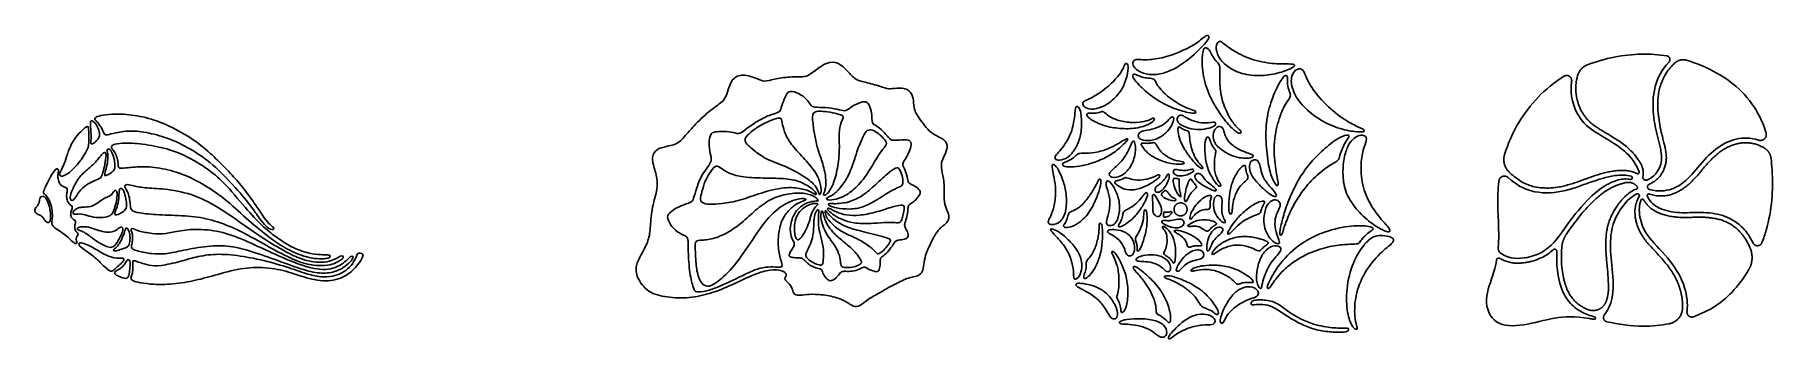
# Model space of a CAD drawing. Header units: millimetres. Extents: x -135 to 7155, y -215 to 2165.
# Drawn here: x 4598 to 7155, y 1717 to 2165 of the extents above.
import ezdxf

# ---------------------------------------------------------------- set-up
doc = ezdxf.new("R2010")
doc.units = ezdxf.units.MM
doc.header["$MEASUREMENT"] = 0
doc.layers.add('Default', color=18, linetype='Continuous')

msp = doc.modelspace()

# ---------------------------------------------------------------- linework, layer by layer
at = {"layer": 'Default'}
for points in [[(6238.7, 2128.3), (6245.1, 2128.9), (6263.1, 2131.5), (6289.2, 2142.3), (6310.2, 2153.6), (6323.6, 2167.4), (6327.8, 2159.5), (6306.2, 2138), (6283.8, 2119.1), (6260.1, 2107.8), (6241.2, 2105.1), (6224.1, 2109), (6212.8, 2118.6), (6212.8, 2125.2), (6217.7, 2129.3), (6224.5, 2128.1), (6232.3, 2127.7), (6238.7, 2128.3)], [(6357.9, 2143.7), (6363.8, 2139.9), (6381.8, 2129.3), (6416.3, 2121.8), (6439.7, 2121.8), (6453.1, 2121.8), (6450.1, 2116.4), (6430.3, 2108.7), (6402.1, 2103.3), (6372.5, 2106.3), (6348.6, 2119.5), (6336, 2136.5), (6335.5, 2151.2), (6340.9, 2156.6), (6346.2, 2152.3), (6352, 2147.5), (6357.9, 2143.7)], [(5566, 2028.7), (5571.6, 2034.7), (5587, 2050.8), (5609.4, 2065.4), (5616, 2074.5), (5621.7, 2098.8), (5636.8, 2108), (5658, 2101.3), (5671.9, 2094.8), (5684.1, 2099.5), (5708.9, 2103.4), (5732, 2102.2), (5740.1, 2107.5), (5763.8, 2125.8), (5779.4, 2124.3), (5791.9, 2113.6), (5804.5, 2098.9), (5812.2, 2097), (5837.9, 2090.3), (5852.6, 2084.6), (5861, 2085.9), (5879.2, 2087.2), (5889.5, 2077.7), (5890.8, 2064.5), (5892.7, 2052), (5896.6, 2045.5), (5905.4, 2033.3), (5913.4, 2022.9), (5924.1, 2015.9), (5940.7, 2008.9), (5940.4, 1994.9), (5934.2, 1983.4), (5930.9, 1975.5), (5932.5, 1962.6), (5936.9, 1944.5), (5934.6, 1921.5), (5938.5, 1909.3), (5943.9, 1898.1), (5940.6, 1887.9), (5932, 1882.6), (5922.1, 1871.7), (5911.3, 1847.9), (5907.1, 1837.8), (5905.9, 1823), (5902.8, 1813.7), (5896, 1809.3), (5884.9, 1808.2), (5863.5, 1798.3), (5838.3, 1783.8), (5821.3, 1774.4), (5811.9, 1765), (5801.5, 1764.5), (5793.8, 1771.3), (5776.3, 1779.3), (5750.7, 1783.4), (5731.8, 1782.7), (5721.2, 1780.8), (5713.6, 1783.1), (5713, 1792), (5705.8, 1800.9), (5701, 1804.7), (5701.7, 1808.7), (5705, 1812), (5698.5, 1818.2), (5680.1, 1819.8), (5657.7, 1813.4), (5622.8, 1796.2), (5592.1, 1783.8), (5560.9, 1776.8), (5527.6, 1778.1), (5499.5, 1784.8), (5482.8, 1808.4), (5481.6, 1825.3), (5489.9, 1841), (5501.7, 1862.1), (5503.8, 1882.2), (5505.4, 1911.8), (5515.4, 1938.5), (5512.1, 1961.5), (5504.7, 1981.4), (5509.7, 1995.2), (5522.1, 1999.8), (5544.2, 2003.4), (5553.5, 2014.8), (5560.4, 2022.7), (5566, 2028.7)], [(6156.5, 2074.3), (6162.5, 2077.8), (6178.9, 2089.4), (6194.2, 2106.5), (6199.9, 2116.3), (6202.3, 2123.9), (6207.1, 2121.7), (6206.4, 2109.7), (6199.6, 2085.8), (6182.9, 2066.9), (6167.6, 2057.6), (6151.4, 2054), (6142, 2058.1), (6138.2, 2064.2), (6142.7, 2068.3), (6150.4, 2070.8), (6156.5, 2074.3)], [(6341.4, 2095.3), (6341.6, 2087.7), (6343.4, 2068.9), (6355.4, 2042), (6366.2, 2028.1), (6373.4, 2022.7), (6372.2, 2019.5), (6367.3, 2019.9), (6355.1, 2030.6), (6335.9, 2055.4), (6319.7, 2087.8), (6314.1, 2120.1), (6316.5, 2143.7), (6319.6, 2146.5), (6325.1, 2144.3), (6329, 2136.3), (6333.5, 2127.9), (6340.6, 2121.8), (6341.9, 2114.4), (6341.1, 2102.9), (6341.4, 2095.3)], [(6253.4, 2085.5), (6256.4, 2081.9), (6265.5, 2072.7), (6284.5, 2060.7), (6296.9, 2055), (6306.8, 2052.9), (6306.1, 2048.7), (6296.9, 2049.7), (6271.6, 2056), (6239.9, 2073.9), (6221.7, 2091.4), (6212.8, 2101.6), (6213.1, 2107.7), (6218, 2106.3), (6226.8, 2102.2), (6236.3, 2100.7), (6245.5, 2100.5), (6247.2, 2094.1), (6250.3, 2089.1), (6253.4, 2085.5)], [(6424.6, 1960.1), (6423.3, 1968), (6419.4, 1994), (6424.2, 2030.4), (6435.3, 2060.3), (6444.4, 2072), (6445.7, 2076.1), (6442.5, 2083.5), (6440, 2095.1), (6441.3, 2104.8), (6437.3, 2105.9), (6430.5, 2097.8), (6418.7, 2073.9), (6408.9, 2040.4), (6408.7, 2003.1), (6413.5, 1966), (6419.5, 1950.8), (6424.7, 1942), (6427.2, 1942.8), (6427.5, 1947), (6426, 1952.3), (6424.6, 1960.1)], [(6471.2, 2096.4), (6475.2, 2088.8), (6489.2, 2068.4), (6519.7, 2042.4), (6543.1, 2029.5), (6555.1, 2025.3), (6553.5, 2021.4), (6541.8, 2021.7), (6515.2, 2026.2), (6484.7, 2041), (6460.5, 2061.6), (6447, 2083.7), (6445.2, 2105.6), (6455.1, 2116), (6465.3, 2113.9), (6467.2, 2104), (6471.2, 2096.4)], [(5570.2, 1837.7), (5570.6, 1831.9), (5571.3, 1816.9), (5577.6, 1798.4), (5587.3, 1793.4), (5598.3, 1797.6), (5623.8, 1819.1), (5650.8, 1858.3), (5677.4, 1899.3), (5705.6, 1919.1), (5724.3, 1924.4), (5733.9, 1923.4), (5731.2, 1920.9), (5719.6, 1917.2), (5705.8, 1906), (5695.1, 1889.9), (5691, 1867.2), (5692, 1843.1), (5698.5, 1825.4), (5696.2, 1821.9), (5685.3, 1823.6), (5669, 1822.7), (5653.6, 1817.8), (5635.2, 1808.4), (5603.1, 1793.4), (5585.6, 1787.3), (5569.7, 1785.4), (5567.6, 1790), (5562, 1808.2), (5558.6, 1844.9), (5560.4, 1866), (5553.3, 1869.6), (5539.5, 1876.3), (5530.6, 1889.4), (5527.2, 1898.6), (5536.6, 1907), (5548.3, 1913.7), (5564.8, 1918.2), (5566.7, 1922.3), (5571.6, 1939.3), (5579, 1959.2), (5594.7, 1978.2), (5592.6, 1986.2), (5589.2, 2000.6), (5591, 2019.3), (5597.7, 2022.1), (5611.9, 2022.9), (5626.2, 2021.2), (5635.9, 2017.8), (5644, 2026.6), (5668.1, 2042.2), (5685.6, 2049), (5694.6, 2050.9), (5696.2, 2059.3), (5702.2, 2074.2), (5706.7, 2082.6), (5717.7, 2081), (5735.1, 2070.3), (5739.8, 2059), (5746.5, 2057.9), (5766.1, 2057.9), (5782.7, 2054.2), (5791.8, 2051.8), (5798.2, 2058.6), (5813.5, 2066.3), (5823.6, 2067.1), (5827.7, 2056.3), (5830.1, 2042.7), (5829, 2034.2), (5837.8, 2029.9), (5848.3, 2020.8), (5856.4, 2010.4), (5860.5, 2009), (5879, 2010.7), (5887.1, 2009), (5887.5, 2001.2), (5883.1, 1989.4), (5877.8, 1980.5), (5874.2, 1974.6), (5875.6, 1971), (5881.1, 1959.2), (5882.5, 1947.3), (5885.7, 1945.5), (5896.2, 1940.5), (5901.8, 1934.3), (5899.2, 1928), (5892.2, 1919.7), (5885.5, 1915.7), (5883.1, 1913.9), (5882.3, 1908.1), (5881.6, 1897.1), (5877.3, 1887.3), (5877.5, 1882.2), (5882.5, 1875), (5883.5, 1866.2), (5877.5, 1863.9), (5868.1, 1862.4), (5864.9, 1862.1), (5861.1, 1857.1), (5854.1, 1846.2), (5846.7, 1839.4), (5841.2, 1836.2), (5842.1, 1831.4), (5841.1, 1820.1), (5838.6, 1815.8), (5833.3, 1816.3), (5823.8, 1820), (5819, 1823.9), (5813.7, 1821.1), (5802.9, 1816.6), (5792.5, 1816.7), (5785.4, 1816.9), (5782.4, 1814), (5775.1, 1805), (5768.6, 1801.6), (5761.6, 1806.1), (5756.9, 1814.7), (5755.9, 1820.6), (5749.9, 1820.4), (5739.5, 1824.7), (5733.6, 1829.7), (5728, 1835.4), (5724.2, 1836.6), (5717.1, 1836.6), (5707.7, 1837.7), (5707.7, 1841.6), (5710.6, 1847.8), (5715.9, 1854.4), (5715.2, 1859.7), (5710.4, 1866.9), (5708.1, 1882.4), (5715.3, 1903.5), (5727.2, 1914.9), (5739, 1919.1), (5748.5, 1920.5), (5752.2, 1920.3), (5746.6, 1926), (5732.2, 1932.4), (5709.5, 1932), (5683.7, 1925.3), (5660.5, 1909.5), (5640.7, 1889.9), (5619.7, 1874.5), (5598.4, 1864.7), (5577.9, 1862.2), (5569.5, 1862.2), (5569.4, 1851.6), (5569.9, 1843.5), (5570.2, 1837.7)], [(4691.1, 2035.1), (4692.7, 2033.1), (4697.3, 2026.6), (4699.7, 2018.3), (4703.4, 2016.9), (4710.7, 2019.3), (4734.4, 2024.2), (4761.5, 2021.8), (4793.8, 2013.3), (4821.3, 2000.3), (4855.5, 1979.2), (4890.4, 1943.6), (4917.1, 1912.1), (4928.5, 1894.1), (4938.5, 1882.2), (4945, 1878.1), (4949.2, 1877.8), (4949.9, 1880.3), (4948.5, 1882), (4943.2, 1885.7), (4933.4, 1898.1), (4921.7, 1916.7), (4905.8, 1938.6), (4888.9, 1957.9), (4867.9, 1979.5), (4844, 2002.1), (4810.9, 2024), (4773, 2040.7), (4740.3, 2047.7), (4709.8, 2048.5), (4693.9, 2045.7), (4686.5, 2043.4), (4686, 2040.3), (4687.4, 2038.6), (4689.4, 2037.1), (4691.1, 2035.1)], [(5745.4, 2016.4), (5746.5, 2009.8), (5749.2, 1997.2), (5756.5, 1978.8), (5762.8, 1953.2), (5761, 1938.3), (5759.7, 1933.3), (5757.9, 1929.6), (5759.6, 1928.1), (5764.9, 1931), (5773.6, 1945.6), (5780, 1971.7), (5782.3, 2000), (5780.4, 2020.4), (5783.8, 2037), (5789.1, 2044.4), (5783, 2047.6), (5767.6, 2051.2), (5753.9, 2052.5), (5741.5, 2051.9), (5742.2, 2037), (5744.2, 2023), (5745.4, 2016.4)], [(6127.4, 2042.7), (6126.6, 2036.8), (6123.5, 2020.2), (6112.2, 2001.3), (6103.8, 1991.4), (6097.5, 1985.2), (6100.1, 1979.5), (6111.3, 1980.2), (6123.8, 1988.8), (6133.7, 2005.8), (6138.5, 2024.6), (6137.5, 2047.8), (6134.8, 2058.1), (6130.3, 2060.4), (6128.3, 2055.5), (6128.2, 2048.5), (6127.4, 2042.7)], [(6176.2, 2046.6), (6179.7, 2044.2), (6190, 2038.3), (6209.9, 2035.3), (6228, 2036.1), (6238.8, 2039.7), (6244.7, 2043.7), (6245.8, 2039.1), (6236.9, 2032.3), (6215.7, 2026), (6190.9, 2026.7), (6168, 2031), (6146.8, 2042.3), (6144.7, 2048.8), (6148.7, 2049.9), (6156.7, 2048.6), (6166.5, 2051.3), (6169.2, 2053), (6172.8, 2049.1), (6176.2, 2046.6)], [(6291.7, 2043), (6294.5, 2041.4), (6304.1, 2036.7), (6318.1, 2034.5), (6330.5, 2035.8), (6335.4, 2036.7), (6335.4, 2031.1), (6326.7, 2027.4), (6311.3, 2024.2), (6295.2, 2027.1), (6280.6, 2033), (6277.2, 2041.3), (6281.5, 2047.2), (6287.4, 2045.9), (6288.9, 2044.5), (6291.7, 2043)], [(4665.6, 2022), (4663.1, 2019.5), (4655.2, 2011.7), (4646.6, 1992.1), (4642.7, 1977.9), (4637.7, 1967), (4633.4, 1959.3), (4636.5, 1956), (4644, 1958.2), (4653.5, 1965.8), (4667.1, 1981.1), (4675, 1995.3), (4677.4, 2000.7), (4677.3, 2010.7), (4677.6, 2026.9), (4676.1, 2031.4), (4670.2, 2026.5), (4668.1, 2024.4), (4665.6, 2022)], [(4680.2, 2029), (4680.4, 2026.4), (4681, 2019), (4680.8, 2008.9), (4679.7, 2003.6), (4684.2, 2004.1), (4691.4, 2011.4), (4694.2, 2017.5), (4691.9, 2026.9), (4687.1, 2035.5), (4681.9, 2038.6), (4679.5, 2037.7), (4679.9, 2034.7), (4680.1, 2031.6), (4680.2, 2029)], [(5656.4, 1994.4), (5660.7, 1990.9), (5672.5, 1981.7), (5701.4, 1972.3), (5734.9, 1954), (5749.2, 1940.3), (5750.6, 1931.9), (5753.1, 1928.6), (5755, 1933.3), (5754.5, 1946.7), (5745.5, 1965.4), (5725.7, 1986.9), (5708, 2006.3), (5700.3, 2022.6), (5696.9, 2036.1), (5696.6, 2043.4), (5687.1, 2041.6), (5669.8, 2034.2), (5653.5, 2023.8), (5643.3, 2014.4), (5642.2, 2008.6), (5646.4, 2002.5), (5652, 1997.8), (5656.4, 1994.4)], [(5804.9, 1984.7), (5803, 1978.7), (5797.1, 1961.6), (5787.4, 1944.1), (5774.6, 1930.5), (5767.6, 1926.9), (5762.1, 1924.5), (5762.9, 1922.1), (5768.5, 1921.1), (5784.8, 1924.3), (5803.8, 1936.8), (5820.8, 1956.1), (5836.1, 1983.2), (5845.5, 1996.7), (5853.5, 2004.9), (5846.4, 2012.6), (5837.4, 2021.5), (5828, 2025.7), (5820.8, 2024.2), (5815, 2012), (5808.9, 1997.8), (5806.9, 1990.8), (5804.9, 1984.7)], [(6234.4, 2024.5), (6238.4, 2025.2), (6249.6, 2027.6), (6262.7, 2035.1), (6270.2, 2045.2), (6274.2, 2043.4), (6273, 2035.4), (6265.1, 2022.8), (6251.9, 2011.8), (6235.1, 2008), (6221.6, 2010.9), (6220.6, 2018.3), (6225.4, 2022.9), (6230.3, 2023.7), (6234.4, 2024.5)], [(6297, 2012.5), (6297.4, 2008.8), (6298.9, 1999.3), (6303.4, 1986.8), (6309.7, 1976.6), (6317.5, 1969.3), (6315.6, 1967.5), (6311.2, 1969.1), (6298.9, 1982), (6289.7, 1995.6), (6282.5, 2009.4), (6279.2, 2022.8), (6279.8, 2030.1), (6283, 2028.5), (6287.2, 2025.4), (6294.5, 2023.7), (6296.3, 2021.3), (6296.6, 2016.1), (6297, 2012.5)], [(6341.1, 1997.8), (6343.4, 1995.9), (6349.3, 1991.6), (6363.9, 1984.5), (6376.6, 1983.1), (6387.3, 1983.3), (6391.5, 1985.7), (6389.2, 1988.7), (6382.1, 1990.6), (6368, 1996.3), (6355.1, 2005.1), (6347.7, 2018.1), (6347, 2027.7), (6339.5, 2031.6), (6331.7, 2024.1), (6331.1, 2010.9), (6335.5, 2003.1), (6338.8, 1999.7), (6341.1, 1997.8)], [(4705.5, 1989.7), (4705.7, 1987.6), (4705.9, 1981.7), (4703.8, 1970.1), (4700.6, 1959.5), (4700.9, 1956.3), (4706.4, 1959.3), (4715.4, 1964.9), (4716, 1969.9), (4715.6, 1980.2), (4712.2, 1991.2), (4707.3, 1998.2), (4704.4, 1996.2), (4704.4, 1993.8), (4705.2, 1991.7), (4705.5, 1989.7)], [(4713.8, 1994.4), (4714.9, 1992.9), (4717.9, 1988.3), (4720.7, 1978.6), (4720.3, 1970.6), (4722.5, 1968.1), (4728.7, 1968.3), (4755, 1971.5), (4785.1, 1969), (4819.1, 1959), (4847.2, 1944.6), (4882, 1920.7), (4913, 1890.9), (4944.6, 1865.3), (4964.6, 1851.3), (4995.8, 1837.3), (5014.2, 1835), (5026.2, 1835.2), (5032.5, 1836.9), (5032.7, 1840.4), (5028.3, 1841.2), (5015.2, 1841.2), (4997.3, 1843.8), (4975.5, 1852.4), (4956.1, 1864.7), (4934.5, 1881.3), (4913.4, 1903.7), (4878.6, 1945.6), (4855.5, 1965.8), (4817.7, 1989.1), (4783.9, 2000), (4745.8, 2005.5), (4725.5, 2005.7), (4712.4, 2003.2), (4710.6, 2000.1), (4711.3, 1997.7), (4712.7, 1996), (4713.8, 1994.4)], [(6144.2, 1990.5), (6149.2, 1990.7), (6162.5, 1991.8), (6183.1, 1999), (6195.9, 2007.3), (6205.3, 2012.9), (6206.6, 2010.4), (6201.1, 2005.1), (6186.5, 1991.2), (6165.4, 1979.8), (6143.8, 1972.8), (6125.4, 1970), (6112.2, 1970.3), (6109, 1974.2), (6111.9, 1977), (6119.8, 1979.6), (6129.2, 1986), (6132.5, 1990.9), (6139.2, 1990.4), (6144.2, 1990.5)], [(6209.1, 1999.6), (6207.2, 1995.3), (6200.8, 1982.6), (6186.5, 1968.4), (6174.9, 1959.6), (6184.3, 1952.4), (6202.2, 1959.1), (6214.8, 1977.8), (6218, 1997.8), (6216.2, 2008.4), (6212.2, 2008.7), (6211, 2003.9), (6209.1, 1999.6)], [(6249.4, 2000.5), (6250.5, 1998.4), (6253.8, 1992.8), (6266.9, 1983), (6280.5, 1978.6), (6289.7, 1977.7), (6289, 1974.7), (6282.3, 1974.1), (6265.8, 1975.2), (6245.7, 1983), (6232.1, 1993.1), (6225.9, 2001.7), (6225.1, 2005.7), (6231, 2005.1), (6238.4, 2004.9), (6243.4, 2006.6), (6246.9, 2005.2), (6248.2, 2002.5), (6249.4, 2000.5)], [(6319.3, 2001.7), (6319.1, 1997.5), (6319.3, 1984.6), (6324.2, 1963.6), (6335.3, 1945.9), (6340.7, 1940.9), (6343.9, 1942.7), (6339.8, 1948.3), (6333.3, 1960.4), (6332.9, 1979.4), (6335, 1990), (6335.7, 1995), (6331.2, 1999), (6327.4, 2006.7), (6326, 2014.2), (6321.8, 2014.9), (6320.4, 2009.9), (6319.4, 2005.9), (6319.3, 2001.7)], [(6443.3, 1900.5), (6447.1, 1908.9), (6457.2, 1928.7), (6478.9, 1954.3), (6501.6, 1972.5), (6516.7, 1979.9), (6516.9, 1985.7), (6523.1, 2002.3), (6529.1, 2011.6), (6532.1, 2016.1), (6528.8, 2018.2), (6515, 2013.1), (6493.6, 1996.1), (6472.8, 1975.5), (6456.5, 1951.6), (6441.5, 1920.3), (6434, 1896), (6429, 1874.6), (6429.4, 1869.7), (6432.9, 1869.2), (6434.5, 1878.2), (6439.6, 1892.1), (6443.3, 1900.5)], [(6529, 1999.1), (6526.8, 1994.1), (6522.8, 1981.3), (6521.7, 1954.1), (6526.7, 1928.4), (6547.1, 1901.5), (6567.8, 1884.3), (6584.9, 1875.2), (6592.5, 1874.2), (6590.6, 1880.9), (6582, 1888.9), (6564.5, 1910.7), (6550.7, 1939.2), (6547.8, 1973.7), (6552, 1996), (6558.3, 2010.9), (6555, 2017), (6546.8, 2017.6), (6536.3, 2011.5), (6531.3, 2004.1), (6529, 1999.1)], [(4680, 1970.4), (4675.6, 1966.5), (4666.4, 1959.8), (4656.1, 1944), (4650.5, 1929.2), (4649.7, 1922.3), (4653.2, 1920.3), (4656.6, 1922.7), (4662.4, 1933.9), (4674, 1944.6), (4687.2, 1950.7), (4695.4, 1953.5), (4698.3, 1961.3), (4701.2, 1974.3), (4703.6, 1988.4), (4701.9, 1992.4), (4697.7, 1990.6), (4692.7, 1983.2), (4684.4, 1974.3), (4680, 1970.4)], [(5609.4, 1916.5), (5617, 1917.4), (5636.1, 1920.5), (5665.7, 1932.5), (5702.1, 1941.3), (5726.7, 1938.8), (5741.3, 1933.3), (5748, 1927.7), (5747.9, 1933.1), (5735.7, 1942.9), (5716.3, 1952.2), (5689.9, 1953.8), (5649.4, 1954.1), (5625.2, 1958.1), (5611.1, 1965), (5601.6, 1973.9), (5595.2, 1968.1), (5585.2, 1953), (5580.4, 1937.9), (5576.5, 1923.5), (5578.8, 1917.2), (5590.2, 1915), (5601.7, 1915.6), (5609.4, 1916.5)], [(5780.9, 1916.5), (5784.9, 1916.8), (5796.9, 1918.2), (5816.9, 1928.2), (5833.5, 1943.1), (5856.9, 1964.6), (5867.1, 1970.7), (5871, 1966.1), (5875.2, 1954.1), (5875.4, 1945.2), (5873, 1941.9), (5860.8, 1937.5), (5837, 1921.9), (5817.1, 1910.6), (5797.1, 1907.5), (5775.6, 1910), (5767.6, 1912.9), (5764.6, 1915.1), (5767, 1917.1), (5772.8, 1916.2), (5776.9, 1916.2), (5780.9, 1916.5)], [(6097.4, 1954.1), (6098.4, 1948.9), (6100.6, 1935.8), (6098.1, 1912.8), (6092.4, 1897), (6086.9, 1888.8), (6092.2, 1883.8), (6108.5, 1888.4), (6115.9, 1907.1), (6116.1, 1930.8), (6110.6, 1951.2), (6103.9, 1966.7), (6097.4, 1975.3), (6094.1, 1973.1), (6095.1, 1967.1), (6096.5, 1959.3), (6097.4, 1954.1)], [(6360.1, 1911.6), (6360.5, 1914.9), (6361.6, 1924.9), (6369.4, 1940.4), (6377.4, 1948.3), (6383.7, 1953.1), (6381.8, 1958.9), (6379.5, 1964.9), (6379, 1970.4), (6379, 1973.6), (6372.2, 1970.6), (6362.4, 1955.7), (6356, 1937.8), (6354.4, 1917.5), (6354.1, 1905.2), (6356.6, 1900.2), (6359, 1901.5), (6359.3, 1904.7), (6359.7, 1908.2), (6360.1, 1911.6)], [(6406.6, 1953), (6409.4, 1947.9), (6417.7, 1938), (6426.4, 1928.4), (6422.5, 1925.7), (6414.3, 1930.3), (6400.9, 1941.9), (6389.2, 1955.3), (6384.4, 1966.3), (6384.8, 1977.4), (6391.9, 1982.3), (6399.3, 1978.7), (6400.9, 1968.3), (6403.8, 1958), (6406.6, 1953)], [(4612.5, 1938.2), (4613.9, 1941.3), (4618.9, 1952.2), (4628, 1966.7), (4630.5, 1968), (4633, 1967), (4632.9, 1963.5), (4631.7, 1957.6), (4632.9, 1948.5), (4636.5, 1942.6), (4642.7, 1940.5), (4645.8, 1939.2), (4646.1, 1935.8), (4644.5, 1928.9), (4645.2, 1921.5), (4648.5, 1915.6), (4653.2, 1913.1), (4653.5, 1910.1), (4651.6, 1905.8), (4650.2, 1898.3), (4653.8, 1893.4), (4658, 1891.5), (4658.4, 1888.9), (4656.4, 1884.1), (4657, 1877.7), (4660, 1873.8), (4661.9, 1872.7), (4661.6, 1869.7), (4658.8, 1867), (4658.8, 1863.3), (4660.3, 1860.1), (4659.9, 1857.9), (4658.1, 1857.4), (4655.3, 1858.7), (4643.6, 1870), (4634.2, 1876.2), (4624.8, 1882.7), (4622.5, 1886.5), (4624.1, 1893.9), (4624, 1905.9), (4621.3, 1918), (4615.2, 1928.6), (4610.8, 1931.3), (4610.6, 1933.4), (4611.1, 1935.1), (4612.5, 1938.2)], [(4735.9, 1929.4), (4736.9, 1926.4), (4738.1, 1920), (4738.8, 1910.3), (4740.9, 1904.8), (4754.9, 1901.8), (4788.9, 1899.1), (4829.4, 1898.7), (4862.9, 1891.6), (4896.3, 1878.6), (4928.3, 1860.7), (4966.8, 1839.1), (4996.7, 1826.4), (5021.2, 1824.4), (5036.5, 1826.7), (5046.9, 1832.5), (5051.8, 1835.7), (5051.8, 1839.5), (5048.2, 1839.7), (5042.2, 1835.9), (5031.5, 1831), (5017.1, 1829.5), (4998.3, 1831.7), (4978, 1839.6), (4946.5, 1857.1), (4913.2, 1879.1), (4867.4, 1912.5), (4828.2, 1931.5), (4787.5, 1938.7), (4759, 1939.1), (4740, 1943.1), (4731.2, 1945.4), (4730.1, 1940.6), (4732.6, 1937.7), (4735, 1932.4), (4735.9, 1929.4)], [(6156.5, 1939), (6154, 1934.6), (6146.9, 1923.2), (6133.6, 1909), (6122.2, 1904.6), (6119, 1903.1), (6116.7, 1893.7), (6113.5, 1886.8), (6110.1, 1883), (6114.6, 1880.4), (6129.5, 1883.6), (6147.3, 1899.2), (6159.7, 1922.7), (6165.4, 1940.5), (6167.2, 1951.8), (6163.6, 1953.3), (6162, 1949.3), (6159, 1943.3), (6156.5, 1939)], [(6175.6, 1938.2), (6176.9, 1934.2), (6180.5, 1923.5), (6179, 1904.9), (6174.1, 1890.6), (6174.7, 1884), (6184.1, 1883.4), (6191.2, 1891.1), (6195.1, 1909.6), (6191.4, 1929.6), (6182.8, 1945.2), (6177, 1951.1), (6172.9, 1947.9), (6174.3, 1942.3), (6175.6, 1938.2)], [(6194, 1941.1), (6196.8, 1939.4), (6203.9, 1936.2), (6219, 1936.4), (6234.5, 1942.9), (6248.2, 1951.3), (6253.8, 1956), (6252.3, 1960.2), (6246.8, 1956.1), (6234, 1952), (6220.1, 1950.2), (6206.7, 1953.2), (6202.2, 1955.4), (6199.3, 1952.7), (6193.3, 1950.6), (6188, 1949.9), (6186.1, 1948.4), (6187.2, 1946), (6191.3, 1942.7), (6194, 1941.1)], [(6263.1, 1957.1), (6262.1, 1955.4), (6259.1, 1950.1), (6250, 1942.8), (6245.9, 1939.8), (6245.6, 1934), (6250.7, 1932.1), (6256.7, 1935.8), (6262.3, 1942.9), (6266.7, 1953.2), (6267.2, 1959.5), (6265.2, 1960.2), (6264.1, 1958.8), (6263.1, 1957.1)], [(6273.8, 1960.8), (6274.6, 1959.9), (6276.9, 1957.4), (6286.1, 1956.5), (6295.4, 1959.5), (6303.6, 1963.9), (6302.7, 1967.4), (6298.6, 1966.5), (6289.3, 1964.5), (6279.4, 1966.3), (6273.4, 1966.8), (6272.2, 1962.8), (6273, 1961.7), (6273.8, 1960.8)], [(6281.6, 1948.1), (6281.5, 1945.7), (6281.3, 1938.6), (6284, 1929.4), (6284.5, 1926.3), (6281.6, 1926.6), (6275.7, 1936.8), (6272.6, 1947.2), (6272.5, 1952.7), (6274.8, 1954.1), (6278.9, 1952.9), (6281.9, 1953), (6281.7, 1950.5), (6281.6, 1948.1)], [(6293.2, 1921.8), (6294.2, 1923.7), (6297.1, 1930.6), (6304.1, 1937.3), (6308, 1940.7), (6305.6, 1944.1), (6300.5, 1949.9), (6298.5, 1953.8), (6295.4, 1950.3), (6291.8, 1938.8), (6289.4, 1927.8), (6289.1, 1919.8), (6291.5, 1918.9), (6292.3, 1919.8), (6293.2, 1921.8)], [(6315.6, 1956.9), (6316.8, 1955.3), (6319.4, 1951.3), (6326.1, 1945.6), (6334.9, 1938.8), (6336.7, 1935.2), (6333.1, 1934.6), (6322.7, 1939.9), (6311, 1946.2), (6303, 1954.9), (6306.2, 1960.9), (6312.1, 1960.8), (6314.4, 1958.5), (6315.6, 1956.9)], [(4604.9, 1920.3), (4604.6, 1919), (4603.8, 1915.8), (4601.4, 1912.2), (4598.4, 1909.5), (4597.8, 1904.2), (4601.4, 1900.8), (4607.3, 1899.4), (4611.2, 1894.9), (4612.9, 1891.2), (4616.4, 1888), (4620.4, 1888.8), (4621.1, 1892.9), (4621.4, 1905.2), (4618.1, 1918.2), (4613.4, 1925.9), (4609.8, 1927.7), (4606.7, 1926.5), (4605.3, 1923.7), (4605.1, 1921.7), (4604.9, 1920.3)], [(4669.8, 1911.1), (4672.5, 1911.2), (4680.9, 1911.9), (4687.5, 1915), (4694.7, 1920.6), (4700.6, 1924.7), (4708.2, 1927.2), (4712.2, 1930.7), (4715.5, 1936.6), (4719.1, 1935.1), (4719.2, 1928.9), (4718, 1917.8), (4714, 1905.5), (4711.1, 1899.2), (4702.5, 1895.9), (4687.7, 1895.3), (4674.6, 1899.1), (4663.3, 1901.9), (4655.6, 1899.9), (4653.7, 1902.4), (4655.3, 1905.7), (4659.4, 1909.2), (4664.9, 1911), (4667.1, 1910.9), (4669.8, 1911.1)], [(4721.9, 1930), (4721.7, 1926.8), (4721, 1916.7), (4717.3, 1906.6), (4714.4, 1899.6), (4717.9, 1899.2), (4727.2, 1903.1), (4733.5, 1909.7), (4733.2, 1917), (4730.8, 1930.2), (4727.6, 1938.2), (4723.2, 1939.3), (4722.3, 1935.8), (4722.2, 1933.1), (4721.9, 1930)], [(6228.6, 1928.2), (6226.8, 1925.9), (6221.1, 1918.9), (6210.1, 1909.6), (6199.1, 1905.6), (6198.7, 1900.5), (6196.7, 1891.9), (6192.2, 1885.2), (6192, 1881.7), (6196.8, 1882), (6210.6, 1891.2), (6223.9, 1906.1), (6232.8, 1921.4), (6235.7, 1930.5), (6234, 1932.8), (6231.9, 1932.7), (6230.4, 1930.5), (6228.6, 1928.2)], [(6242.2, 1924), (6242.3, 1921.9), (6243, 1916.7), (6242.4, 1906.8), (6243.4, 1900.1), (6252.2, 1895.5), (6256.5, 1903.6), (6254.6, 1913.7), (6248.1, 1924.7), (6244.8, 1930.6), (6242, 1929.3), (6242, 1926.1), (6242.2, 1924)], [(6264.2, 1933.9), (6265.2, 1932.7), (6268, 1928.6), (6271.5, 1925.3), (6276.7, 1923.2), (6276.9, 1920.8), (6272.4, 1920.4), (6264.4, 1922.4), (6256.8, 1926.6), (6254.9, 1930), (6256.9, 1932.6), (6259.5, 1934.7), (6261.5, 1936.1), (6263.1, 1935.2), (6264.2, 1933.9)], [(6301.2, 1896.3), (6302.5, 1898), (6307.3, 1903.4), (6317.5, 1908.2), (6325.5, 1907.4), (6327.4, 1910.4), (6326.7, 1918.6), (6328.3, 1924.5), (6329.8, 1928.1), (6324, 1929.2), (6312.8, 1922.2), (6303.4, 1911.3), (6298.3, 1901.4), (6296.5, 1893.7), (6299.7, 1893.3), (6300, 1894.6), (6301.2, 1896.3)], [(6342.4, 1891.6), (6340.1, 1893.7), (6334.6, 1900.1), (6331.3, 1913.5), (6332.7, 1926.3), (6339.7, 1929.6), (6344.6, 1925.2), (6344.7, 1918.3), (6343.6, 1906.1), (6345.6, 1897.1), (6350.2, 1889.7), (6348.1, 1887.3), (6344.6, 1889.4), (6342.4, 1891.6)], [(6362.2, 1878.7), (6365.2, 1881.8), (6372.5, 1889.1), (6389.6, 1898.5), (6401.2, 1901.2), (6401.1, 1905.4), (6405, 1914.3), (6408.1, 1919.5), (6405.5, 1921), (6393.4, 1917.1), (6377.2, 1905.4), (6363.4, 1891.3), (6354.1, 1877), (6352, 1871.8), (6354.4, 1870.4), (6359.2, 1875.6), (6362.2, 1878.7)], [(6407.3, 1903.6), (6406.7, 1900.4), (6405.6, 1892.3), (6407, 1880.5), (6412.3, 1867.8), (6422.1, 1858), (6429.4, 1856.4), (6428.9, 1861.8), (6423.3, 1874.3), (6421.4, 1890.3), (6425.7, 1904.2), (6431, 1912.8), (6429.2, 1920.5), (6421.4, 1923), (6413.7, 1918.5), (6409.1, 1911.2), (6407.9, 1906.7), (6407.3, 1903.6)], [(5738.3, 1914.9), (5735.6, 1914), (5728.9, 1911), (5721.3, 1902.7), (5715.9, 1890.9), (5715.2, 1877.5), (5716.4, 1867.9), (5719.9, 1861.7), (5724.9, 1865.2), (5732.2, 1876.6), (5737.4, 1888.9), (5740.3, 1902), (5744.7, 1910.1), (5752.1, 1916.4), (5745.2, 1916.8), (5741, 1915.9), (5738.3, 1914.9)], [(5751, 1898.3), (5750.7, 1894.5), (5750.3, 1884.2), (5753.2, 1870.7), (5758.7, 1852), (5758.4, 1836.1), (5757.1, 1825.5), (5752.8, 1825.5), (5742.9, 1829.2), (5735, 1834.6), (5731.3, 1840), (5732.9, 1844.9), (5741.8, 1860.9), (5744.2, 1879.9), (5743.8, 1895.3), (5746.9, 1904.7), (5750.2, 1908), (5751.7, 1906.7), (5751.2, 1902), (5751, 1898.3)], [(5759.5, 1895.7), (5760.6, 1892.3), (5763.7, 1885), (5771.5, 1874.4), (5783.1, 1864), (5803.3, 1847.9), (5812.6, 1834.5), (5814.6, 1830.8), (5814.2, 1827.9), (5805.3, 1823.6), (5795.3, 1822.1), (5786.2, 1822.5), (5783.3, 1825.9), (5783.3, 1836.2), (5778.1, 1850.1), (5769.8, 1861.1), (5760.7, 1875.1), (5755.6, 1887.4), (5753.9, 1899.3), (5755.3, 1906), (5757.3, 1905.3), (5758.5, 1899), (5759.5, 1895.7)], [(5770.3, 1896.1), (5773.1, 1893.7), (5781.7, 1887.1), (5795.7, 1880.4), (5818.5, 1874.6), (5857.1, 1865.2), (5857.9, 1861.8), (5849.7, 1850.6), (5842.9, 1844.2), (5837.3, 1841.3), (5834.1, 1846.8), (5820.1, 1858.3), (5800.8, 1868.1), (5781.3, 1876.2), (5766.3, 1890.9), (5761.9, 1897.6), (5759.9, 1906.3), (5762, 1905.9), (5764.7, 1901.7), (5767.4, 1898.5), (5770.3, 1896.1)], [(5777.2, 1904.2), (5781.1, 1902.6), (5792, 1898.7), (5810.3, 1898.7), (5834.2, 1903), (5858.9, 1911.7), (5873.8, 1914.7), (5877.8, 1913.4), (5876, 1902.1), (5874.3, 1894.6), (5871.7, 1888.6), (5867.4, 1887.8), (5852.9, 1889.4), (5833.2, 1887), (5803.9, 1887), (5787.2, 1891.8), (5772.7, 1899.5), (5765.6, 1905.9), (5763.6, 1908.9), (5765, 1909.8), (5768.9, 1908.5), (5773.4, 1905.8), (5777.2, 1904.2)], [(6229.5, 1902.2), (6229.3, 1899.7), (6229.1, 1892.3), (6223.8, 1877), (6218.8, 1868.8), (6216.4, 1864), (6218.8, 1858.4), (6220.1, 1852.3), (6219, 1846), (6221.9, 1846.3), (6226.2, 1852.9), (6231.7, 1871.1), (6234.6, 1886.2), (6234.5, 1901.9), (6232.1, 1908.1), (6230, 1907.3), (6229.6, 1904.7), (6229.5, 1902.2)], [(6263.4, 1891.3), (6265.4, 1891.2), (6269.7, 1890.9), (6279.8, 1894.4), (6288.1, 1893.1), (6289.3, 1886.5), (6285, 1882), (6275.6, 1879.6), (6263.6, 1883.5), (6256.5, 1887.5), (6255.3, 1890.4), (6257.6, 1891.6), (6261.4, 1891.4), (6263.4, 1891.3)], [(6269.7, 1904.6), (6268.9, 1904.5), (6266.7, 1903.4), (6260.9, 1903.9), (6259, 1904.3), (6259, 1901.9), (6258.1, 1898.7), (6258, 1896.2), (6263.5, 1896.6), (6268.7, 1899.4), (6271.2, 1903.8), (6270.5, 1904.7), (6269.7, 1904.6)], [(6300.5, 1888.3), (6303.4, 1889.7), (6311, 1893.1), (6326.6, 1892.5), (6336.8, 1888.4), (6336.6, 1885.7), (6329.5, 1881.8), (6325.1, 1877.1), (6323.4, 1875), (6319.1, 1876.9), (6310.9, 1883.1), (6302, 1883.6), (6294.4, 1882.1), (6293.9, 1884.3), (6297.6, 1886.8), (6300.5, 1888.3)], [(4689.7, 1877.6), (4692.5, 1876.7), (4700.6, 1874.1), (4711.6, 1874), (4720.1, 1878.5), (4724.6, 1882.8), (4728.2, 1880.7), (4727.5, 1875.6), (4722.8, 1864.7), (4715.5, 1853.5), (4709.8, 1851.1), (4701.8, 1853.8), (4687.7, 1861.8), (4678, 1869.2), (4670.3, 1874.6), (4663.9, 1877.2), (4659.7, 1878.7), (4661.6, 1881.5), (4668.2, 1882.8), (4677.4, 1881.8), (4683.7, 1879.8), (4686.9, 1878.6), (4689.7, 1877.6)], [(4730.1, 1874.6), (4729.2, 1872.2), (4726.2, 1864.3), (4721.3, 1855.2), (4717, 1850.9), (4713.7, 1848.9), (4713.9, 1846.7), (4717.5, 1846.4), (4725.6, 1849.7), (4735.6, 1852), (4737.5, 1857.9), (4738.7, 1868.2), (4736.1, 1878), (4733.4, 1881.5), (4731.4, 1879.1), (4730.9, 1877.1), (4730.1, 1874.6)], [(4740.7, 1874.7), (4741.2, 1873.3), (4742.2, 1869.1), (4741.8, 1859.4), (4739.8, 1852.7), (4741.3, 1849.4), (4748.2, 1846.6), (4770.7, 1842.2), (4789.6, 1841.9), (4811, 1846.4), (4847.6, 1854), (4881.9, 1855.1), (4911.3, 1848.2), (4952.6, 1833.8), (4985.5, 1821.3), (5010.8, 1813.9), (5034.7, 1813.7), (5052.5, 1821.7), (5063.4, 1831.7), (5067.3, 1837.6), (5064.6, 1840.1), (5060, 1836.2), (5052.2, 1828.5), (5040.2, 1821.8), (5026.1, 1818.9), (5009.2, 1820.5), (4990.5, 1825.3), (4958.6, 1838.3), (4914.8, 1859), (4879.4, 1874.1), (4842.6, 1879.6), (4811, 1877), (4790.4, 1871.7), (4770.9, 1871.9), (4749.8, 1876.1), (4742.6, 1880), (4739.7, 1879.5), (4739.4, 1877.4), (4740.2, 1876.1), (4740.7, 1874.7)], [(6102.4, 1865.8), (6105.4, 1862.4), (6114.3, 1852.6), (6123.1, 1834.6), (6126.7, 1815.7), (6125.7, 1805.2), (6130.7, 1804.2), (6137.9, 1814.1), (6139.3, 1831.1), (6132.2, 1848.3), (6117.8, 1864.4), (6107, 1873.4), (6099.4, 1877.4), (6092.1, 1880), (6091.8, 1877.4), (6096, 1873.3), (6099.3, 1869.3), (6102.4, 1865.8)], [(6163.7, 1882.2), (6163.6, 1879.3), (6163.3, 1869.2), (6157.9, 1850.1), (6151.3, 1837.8), (6144.2, 1832.8), (6145.1, 1825.3), (6143.9, 1817.8), (6140.8, 1809.4), (6141.1, 1805.9), (6145.5, 1806.3), (6153.6, 1814.4), (6162, 1830.1), (6167.9, 1849.5), (6169.1, 1871.1), (6168.2, 1885), (6165.8, 1888.2), (6163.8, 1887), (6163.8, 1885.2), (6163.7, 1882.2)], [(6182.3, 1870.3), (6185.4, 1868.5), (6194.2, 1863.5), (6201.4, 1850.2), (6202.8, 1842.6), (6208.2, 1838.1), (6214.7, 1841.2), (6217.1, 1852.7), (6212.5, 1867.5), (6199.3, 1876.5), (6184.3, 1878.7), (6176, 1877.4), (6175.9, 1874.4), (6179.3, 1872.1), (6182.3, 1870.3)], [(6258.8, 1878.5), (6259.9, 1877.1), (6263.4, 1872.4), (6264, 1859.5), (6262.3, 1849.7), (6257.8, 1843.6), (6260, 1840.7), (6266.9, 1837.1), (6271.4, 1831), (6273.1, 1827.7), (6275.8, 1830.6), (6276.4, 1845.8), (6274.8, 1863.9), (6266.9, 1876.8), (6260.9, 1881.9), (6257.4, 1883.6), (6256.6, 1881.1), (6257.6, 1880), (6258.8, 1878.5)], [(6278.7, 1872.6), (6281, 1871.3), (6287.2, 1867.5), (6292.9, 1858.4), (6294.1, 1852.2), (6297.2, 1852), (6303.2, 1854.2), (6309.2, 1854.4), (6314.7, 1853.5), (6315.2, 1856.6), (6309.3, 1864.2), (6295, 1872.6), (6282.9, 1876.8), (6274.7, 1877.4), (6273.3, 1875.6), (6276.4, 1874), (6278.7, 1872.6)], [(6322.3, 1855.2), (6322.7, 1858.1), (6324, 1865.7), (6328.8, 1875), (6337.8, 1882.5), (6345.5, 1881.6), (6346.1, 1875.9), (6341.1, 1870.3), (6333.4, 1864.5), (6327.8, 1853.9), (6325.6, 1846.5), (6323, 1846.3), (6321.7, 1848.7), (6322, 1852.4), (6322.3, 1855.2)], [(6338.1, 1845.9), (6341.5, 1848.1), (6352.9, 1854.4), (6371.2, 1856.3), (6389.5, 1851.3), (6399, 1845.5), (6402.4, 1848.8), (6407.1, 1853.9), (6413.8, 1857.9), (6411.5, 1861.2), (6392.2, 1867.4), (6371.2, 1868.7), (6351.9, 1863.5), (6337.3, 1853.6), (6330.2, 1845.2), (6329.2, 1841.1), (6332.2, 1841.7), (6334.6, 1843.8), (6338.1, 1845.9)], [(6414.4, 1802.4), (6416.9, 1807.4), (6425.3, 1823.9), (6455.6, 1856.3), (6494.5, 1876.2), (6537, 1885), (6563.3, 1883.3), (6568.5, 1879), (6562.9, 1876), (6554, 1868.6), (6548.3, 1861.7), (6545.7, 1856.5), (6533.6, 1856.9), (6510.7, 1855.2), (6482.3, 1848.4), (6446.7, 1830.9), (6422.7, 1806.1), (6414.9, 1791.5), (6411.6, 1791.3), (6410.5, 1793.6), (6412, 1797.4), (6414.4, 1802.4)], [(6545.1, 1843.7), (6539.9, 1835), (6530, 1812.1), (6525.9, 1769.7), (6532.3, 1741.8), (6538.4, 1732.1), (6544.4, 1730.6), (6542.7, 1736.6), (6539, 1748.3), (6539.9, 1780.7), (6552.7, 1814.8), (6577.8, 1845.5), (6597.3, 1858.5), (6597.3, 1865.4), (6588.6, 1869.1), (6571.7, 1869.9), (6561.1, 1864.5), (6550.3, 1852.5), (6545.1, 1843.7)], [(4671, 1848.6), (4674.7, 1846), (4686.3, 1838), (4697.4, 1826.7), (4705.5, 1818.8), (4712, 1816.1), (4715, 1819.3), (4721.4, 1825.4), (4728.9, 1831.5), (4729.3, 1835.1), (4726.7, 1836.9), (4719.2, 1835.3), (4706.6, 1838.3), (4693.7, 1845.7), (4677, 1855.5), (4664.9, 1859.8), (4662.1, 1856.9), (4664, 1853.7), (4667.3, 1851.3), (4671, 1848.6)], [(4742.4, 1828), (4742.5, 1826.1), (4742.7, 1819.6), (4741.3, 1812.5), (4739.1, 1807.3), (4740, 1803.6), (4748.2, 1800.7), (4767, 1797.8), (4791.2, 1796.6), (4827.7, 1801.6), (4856.5, 1809), (4896.7, 1821), (4932.6, 1823.8), (4968.9, 1817.6), (4996.4, 1806.5), (5030.7, 1800.2), (5058.6, 1809.8), (5074.3, 1827.3), (5081.7, 1839.1), (5080.5, 1841.9), (5076.6, 1843.8), (5072.5, 1843.1), (5071.4, 1838.5), (5066.1, 1827.8), (5056.1, 1817.5), (5041.7, 1810), (5023, 1807.6), (5003.7, 1811), (4978.1, 1820.1), (4940.4, 1832), (4899.2, 1840.1), (4864.2, 1843), (4833.7, 1838), (4812.7, 1831.2), (4781.8, 1824.2), (4765.6, 1825.3), (4751.8, 1829.8), (4744.1, 1832.5), (4742.3, 1832.5), (4741.9, 1830.8), (4742.3, 1829.8), (4742.4, 1828)], [(6184.2, 1839.9), (6185.6, 1837), (6190.7, 1826.8), (6193.5, 1806.6), (6192.4, 1787.9), (6189.6, 1780.5), (6190.1, 1776), (6193.8, 1770.9), (6196, 1760.9), (6195.5, 1755.6), (6200.4, 1756.5), (6205.8, 1768.3), (6206.7, 1797.7), (6200.7, 1819.5), (6191.6, 1838), (6185.6, 1846.1), (6182.3, 1846.2), (6182.3, 1844.1), (6182.8, 1842.8), (6184.2, 1839.9)], [(6229.3, 1831.1), (6233, 1830.9), (6242.7, 1830.1), (6255.8, 1823.8), (6261.9, 1815.9), (6267.8, 1815.7), (6269.9, 1823.3), (6264.9, 1833.4), (6252.5, 1840.6), (6235.6, 1841.9), (6221.2, 1838.3), (6216.2, 1833.9), (6220.6, 1831.4), (6225.6, 1831.3), (6229.3, 1831.1)], [(6280.4, 1826.7), (6282.3, 1829.7), (6288.2, 1838.2), (6298.6, 1846.5), (6308.6, 1849.1), (6316.7, 1847), (6318.8, 1839.1), (6312.9, 1834), (6301.8, 1832.9), (6290.9, 1827.7), (6284.4, 1820.2), (6280.1, 1816.3), (6276.7, 1817), (6277.2, 1820.3), (6278.6, 1823.7), (6280.4, 1826.7)], [(6395.4, 1810.5), (6395.7, 1815.4), (6397.3, 1828.6), (6406, 1846.4), (6418.5, 1855.3), (6431.3, 1853.8), (6431.1, 1846.7), (6426.5, 1841), (6416.8, 1830.9), (6407.6, 1813.2), (6403.3, 1797.8), (6402.3, 1790.6), (6399.1, 1792), (6395.8, 1799.3), (6395.2, 1805.6), (6395.4, 1810.5)], [(4732, 1830.3), (4731.2, 1828.9), (4728.8, 1824.7), (4722.1, 1819.5), (4716.3, 1817), (4714.8, 1814.4), (4716.8, 1811.5), (4725.8, 1807.3), (4734.2, 1805.3), (4736.6, 1810.3), (4737.9, 1820.2), (4738.4, 1829.7), (4737.8, 1833.6), (4735.1, 1834.3), (4733.3, 1832.8), (4732.7, 1831.6), (4732, 1830.3)], [(6218.4, 1815.7), (6220.8, 1812.9), (6228.3, 1804.7), (6240.8, 1785.8), (6247.2, 1768.2), (6247.7, 1757.2), (6247.9, 1754), (6253.9, 1751.8), (6262.1, 1745.4), (6267.4, 1739.2), (6270.1, 1745.7), (6265.9, 1769.1), (6251, 1795.1), (6232.7, 1812.3), (6218.2, 1824.1), (6213.9, 1824.1), (6213.9, 1821.3), (6216, 1818.4), (6218.4, 1815.7)], [(6306.6, 1818.1), (6310, 1818.8), (6320.6, 1820.5), (6337.4, 1817.3), (6354.4, 1809.5), (6364.2, 1799.7), (6367.7, 1796.9), (6373.4, 1799.9), (6381.9, 1801), (6390.8, 1799.3), (6390.9, 1804.1), (6372.3, 1817.4), (6350.5, 1825.2), (6329.1, 1826.1), (6313.5, 1824.9), (6302.9, 1821.8), (6297.4, 1818), (6300.2, 1816.6), (6303.2, 1817.5), (6306.6, 1818.1)], [(6142.5, 1788.2), (6147.1, 1785.8), (6157.9, 1779.8), (6170.8, 1765.7), (6179.1, 1751.4), (6182, 1746.8), (6189.4, 1746.2), (6191.7, 1754.8), (6187.1, 1769.1), (6174.3, 1786.3), (6159.1, 1794.5), (6143.4, 1798.5), (6131.6, 1799.7), (6128.8, 1797.5), (6130.5, 1794.3), (6138, 1790.6), (6142.5, 1788.2)], [(6268.8, 1804.1), (6272.8, 1802.4), (6285.4, 1796.4), (6299.7, 1785.2), (6310.3, 1772.9), (6313.6, 1764.1), (6320.6, 1762.7), (6330.8, 1757.7), (6337.8, 1751.8), (6340.5, 1755.4), (6333.8, 1768.5), (6316.8, 1788.4), (6292.7, 1802), (6272.9, 1809.5), (6260.8, 1810.8), (6258.5, 1808.5), (6261.6, 1806.7), (6264.8, 1805.8), (6268.8, 1804.1)], [(6347.4, 1761.8), (6349.9, 1766.8), (6357, 1779.7), (6369.6, 1791.2), (6383.4, 1795.3), (6395.5, 1791.6), (6399.3, 1784.3), (6395.5, 1778.5), (6380.2, 1774.7), (6364.8, 1765.5), (6352.3, 1753.8), (6347.6, 1743.3), (6345.1, 1739.5), (6341.3, 1741), (6342.2, 1749.2), (6345, 1756.7), (6347.4, 1761.8)], [(6402.7, 1774.7), (6407.6, 1774.5), (6421.6, 1773.3), (6440, 1758.8), (6467.2, 1741.6), (6498.6, 1734.1), (6521.5, 1732.7), (6532.2, 1733.7), (6530.1, 1727.7), (6520, 1726.7), (6496.8, 1727.7), (6475.6, 1732.5), (6455.7, 1741.2), (6435.9, 1753.9), (6421.3, 1763.6), (6408.3, 1768.4), (6393.6, 1767.8), (6386.6, 1766.6), (6386.9, 1772.1), (6392.1, 1774.4), (6397.8, 1774.9), (6402.7, 1774.7)], [(6209, 1738.6), (6213.5, 1738.2), (6224.5, 1736.7), (6239, 1731.2), (6250.3, 1721.5), (6259.4, 1718), (6264.9, 1725.6), (6260.3, 1738.4), (6243.7, 1746), (6219.2, 1747.7), (6199.2, 1745.7), (6191, 1741.3), (6197.7, 1738.7), (6204.5, 1738.9), (6209, 1738.6)], [(6275, 1731.3), (6279, 1735.5), (6290, 1746.5), (6309.6, 1754.7), (6325.2, 1753.4), (6334.3, 1747.5), (6334.7, 1740.4), (6328.5, 1737.5), (6316.7, 1738.4), (6295.9, 1734.5), (6275.4, 1723.8), (6268.2, 1716.7), (6265.2, 1717.2), (6266.2, 1721.7), (6271, 1727.2), (6275, 1731.3)]]:
    msp.add_open_spline(points, degree=3, dxfattribs=at)
for points, knots in [([(6882.3, 2120.7), (6907.3, 2130.2), (6947.9, 2138.4), (6986.7, 2135.6), (6998.7, 2133.8)], [564.867816, 564.867816, 564.867816, 564.867816, 573.470989, 577.492344, 577.492344, 577.492344, 577.492344]), ([(7001.8, 2124.4), (6991.1, 2113.2), (6977.6, 2085.2), (6978.3, 2045.7), (6985, 2013.5), (6994.3, 1982.1), (6985.1, 1961.3), (6976.7, 1954.3), (6969.8, 1951.1)], [579.274638, 579.274638, 579.274638, 579.274638, 583.518235, 588.712298, 593.906362, 599.100425, 604.294488, 608.564195, 608.564195, 608.564195, 608.564195]), ([(7010.7, 2123.4), (7009, 2121.8), (7004.7, 2117.5), (6998.9, 2110.1), (6993.7, 2101.2), (6990, 2092.2), (6987.5, 2083.2), (6986, 2074.4), (6985.4, 2065.8), (6985.5, 2057.5), (6986.2, 2047.4), (6987.8, 2035.4), (6990.1, 2024), (6992, 2016.1), (6993.5, 2010.3), (6995, 2004.7), (6996.5, 1998), (6997.7, 1991.4), (6998.2, 1985.9), (6998.1, 1981.6), (6997.7, 1977.5), (6996.7, 1972.3), (6994.6, 1966.6), (6992.1, 1961.7), (6989.6, 1958), (6987.5, 1955.4), (6985.7, 1953.4), (6983.8, 1951.6), (6981.6, 1949.9), (6978.4, 1947.6), (6975.4, 1946), (6973.1, 1944.9), (6972.7, 1944.7)], [627.016661, 627.016661, 627.016661, 627.016661, 628.071864, 629.667364, 631.16556, 632.595783, 633.96146, 635.263548, 636.520867, 637.745545, 638.931482, 640.971347, 643.060502, 644.052053, 644.572528, 645.707881, 646.579444, 647.614847, 648.636369, 649.01211, 649.505779, 650.449281, 651.338264, 652.171249, 652.889388, 653.27392, 653.663208, 654.058448, 654.463942, 654.88476, 655.785873, 655.972628, 655.972628, 655.972628, 655.972628]), ([(7144.8, 2020.4), (7141.7, 2030.7), (7126.8, 2067.4), (7086.5, 2105), (7041.3, 2123.3), (7027.7, 2127.3)], [688.828739, 688.828739, 688.828739, 688.828739, 693.366975, 705.587188, 710.449255, 710.449255, 710.449255, 710.449255]), ([(6847.9, 2103.9), (6818.7, 2086), (6784.1, 2047.9), (6765.1, 2004.7), (6760.1, 1988.6)], [633.960914, 633.960914, 633.960914, 633.960914, 645.581625, 652.367347, 652.367347, 652.367347, 652.367347]), ([(6963.6, 1955.7), (6964.1, 1959), (6964.2, 1963), (6963.5, 1967.7), (6961.9, 1972.3), (6959.8, 1976.3), (6956.7, 1981.2), (6952.7, 1986.8), (6947.5, 1992.7), (6941.2, 1998.9), (6933.6, 2004.8), (6925.3, 2010.5), (6916.4, 2016.1), (6908.4, 2020.9), (6902, 2024.7), (6897.3, 2027.6), (6893.1, 2030.4), (6889.1, 2033.4), (6885.3, 2036.7), (6881.6, 2040.3), (6878.2, 2044.5), (6873.7, 2051.1), (6869.9, 2058.8), (6867.1, 2067.5), (6865.6, 2074.8), (6864.8, 2082.7), (6865, 2091.2), (6865.9, 2098.1), (6866.8, 2102), (6867, 2102.9)], [609.963769, 609.963769, 609.963769, 609.963769, 610.571599, 611.273901, 611.965677, 612.690643, 613.521079, 614.531979, 615.693434, 616.994294, 618.414369, 619.917241, 621.471509, 623.034789, 624.002685, 624.75353, 625.491142, 626.219951, 626.952732, 627.706275, 628.494691, 629.337734, 631.221203, 632.254631, 633.346257, 634.506797, 635.753231, 637.09753, 637.527157, 637.527157, 637.527157, 637.527157]), ([(6958.1, 1963.2), (6957.2, 1966.4), (6953.9, 1973.3), (6939.8, 1993.8), (6902.8, 2016.3), (6868.8, 2036.1), (6855.8, 2075.1), (6858.8, 2096.7)], [604.613371, 604.613371, 604.613371, 604.613371, 608.437349, 614.498593, 620.559838, 626.621083, 631.580046, 631.580046, 631.580046, 631.580046]), ([(6973.4, 1937.2), (6986.1, 1933.6), (7009, 1936.2), (7032.4, 1953.2), (7056.8, 1986), (7084.9, 2008), (7111.3, 2014.6), (7128.1, 2011.6), (7133.7, 2009.8)], [657.413194, 657.413194, 657.413194, 657.413194, 661.943492, 667.287612, 672.631731, 677.97585, 683.319969, 686.061977, 686.061977, 686.061977, 686.061977]), ([(6973.5, 1930.5), (6976.4, 1929.5), (6982.2, 1928.1), (6990.5, 1927.3), (6999.4, 1928.1), (7003.5, 1929.2), (7008.4, 1930.9), (7014.2, 1933.3), (7020.8, 1937), (7027.2, 1941.5), (7033.1, 1946.6), (7038.8, 1952.3), (7044.4, 1958.6), (7050, 1965.2), (7055.6, 1971.8), (7061, 1977.9), (7066.5, 1983.5), (7072.1, 1988.5), (7077.8, 1993), (7083.6, 1996.8), (7089.5, 2000), (7095.5, 2002.5), (7101.6, 2004.4), (7107.7, 2005.6), (7114, 2006), (7120.3, 2005.7), (7126.7, 2004.7), (7133.1, 2002.7), (7138.4, 2000.4), (7141.5, 1998.6), (7142.7, 1997.9)], [569.23311, 569.23311, 569.23311, 569.23311, 570.472159, 571.921472, 573.24466, 573.867969, 574.467679, 575.520938, 576.651138, 577.782383, 578.93112, 580.112927, 581.330837, 582.665404, 583.927111, 585.122039, 586.266039, 587.371482, 588.434433, 589.452626, 590.434969, 591.386775, 592.315237, 593.229679, 594.142897, 595.073453, 596.025051, 596.996504, 597.997671, 598.580807, 598.580807, 598.580807, 598.580807]), ([(7152.1, 1982.9), (7152.8, 1977.3), (7155.7, 1942.2), (7153.1, 1900.7), (7141.1, 1865), (7138.8, 1859)], [520.002054, 520.002054, 520.002054, 520.002054, 522.348997, 534.569208, 537.121293, 537.121293, 537.121293, 537.121293]), ([(6750.8, 1851.9), (6751.3, 1857.9), (6752.3, 1885.1), (6748.5, 1921.1), (6751.8, 1949.6)], [828.127757, 828.127757, 828.127757, 828.127757, 831.922871, 844.077334, 844.077334, 844.077334, 844.077334]), ([(6945.2, 1952), (6942.7, 1952.5), (6934.1, 1953.1), (6918, 1949.6), (6889.5, 1930.9), (6855.7, 1892.2), (6830.2, 1851), (6796.9, 1835.2), (6767.9, 1834.4), (6755.2, 1842.9)], [877.201416, 877.201416, 877.201416, 877.201416, 879.788533, 885.305319, 890.822105, 896.338891, 901.855677, 907.372463, 912.261138, 912.261138, 912.261138, 912.261138]), ([(6765.3, 1954.8), (6776.9, 1944.3), (6801.8, 1930.7), (6845.8, 1932.2), (6885.7, 1947.9), (6919.6, 1958.9), (6939.5, 1958.6), (6946.4, 1956.5)], [846.705558, 846.705558, 846.705558, 846.705558, 851.685824, 858.212228, 864.738633, 871.265037, 876.162927, 876.162927, 876.162927, 876.162927]), ([(6766.4, 1963.3), (6767.1, 1962.6), (6770.5, 1959.4), (6776.6, 1954.2), (6784.9, 1948.5), (6793.2, 1944.4), (6801.6, 1941.6), (6810.2, 1939.9), (6818.9, 1939.2), (6827.5, 1939.3), (6836.2, 1940.1), (6844.6, 1941.6), (6852.9, 1943.7), (6861, 1946.1), (6869, 1948.8), (6875.8, 1951.3), (6881.4, 1953.4), (6889.5, 1956.3), (6898.5, 1959.3), (6908.9, 1962.1), (6916.6, 1963.8), (6924.3, 1964.9), (6931.8, 1965.4), (6938.1, 1965.1), (6944.2, 1964.3), (6948.9, 1963.1), (6952.7, 1961.6), (6954.3, 1960.8), (6954.8, 1960.6)], [574.539693, 574.539693, 574.539693, 574.539693, 574.963091, 576.612485, 578.060963, 579.374014, 580.700671, 581.95408, 583.223993, 584.502634, 585.775902, 587.038191, 588.286048, 589.52604, 590.761405, 591.998668, 592.751875, 593.36669, 595.778926, 596.953597, 598.108903, 599.246727, 600.361231, 601.445443, 602.01146, 603.055106, 603.57018, 603.822239, 603.822239, 603.822239, 603.822239]), ([(6851.7, 1872.2), (6853.1, 1874.2), (6857, 1879.7), (6863.3, 1888.6), (6871.3, 1898.7), (6879.4, 1908.3), (6886.4, 1915.7), (6892.6, 1921.8), (6897.9, 1926.6), (6902, 1929.8), (6903.9, 1931.2)], [589.491537, 589.491537, 589.491537, 589.491537, 590.545131, 592.441395, 594.336601, 596.198482, 597.971697, 598.802448, 600.064245, 601.111346, 601.111346, 601.111346, 601.111346]), ([(6906.8, 1752.4), (6918.9, 1769.6), (6921.5, 1799.4), (6915.3, 1843.1), (6916, 1879.6), (6928.2, 1907.1), (6944.9, 1926), (6954.6, 1930.6)], [515.214202, 515.214202, 515.214202, 515.214202, 520.55318, 526.684439, 532.815698, 538.946957, 545.004494, 545.004494, 545.004494, 545.004494]), ([(6954, 1937.7), (6949.6, 1936.8), (6944, 1932.5), (6939.9, 1929.3), (6935.2, 1924.7), (6930.9, 1919.9), (6927, 1914.9), (6924.3, 1910.8), (6921.7, 1906.7), (6918.8, 1901.6), (6915.8, 1895.3), (6913.4, 1888.8), (6911.5, 1882), (6910.2, 1874.9), (6909.1, 1864.9), (6908.9, 1854.4), (6909.4, 1843.5), (6910.1, 1834.7), (6911, 1825.5), (6912.1, 1813.2), (6913, 1800.9), (6913, 1790.2), (6912.4, 1784), (6911.6, 1779.5), (6910.7, 1775.9), (6910, 1773.7), (6909.8, 1773)], [538.662418, 538.662418, 538.662418, 538.662418, 540.452716, 541.603483, 542.206866, 543.342349, 544.450299, 544.990048, 545.519323, 546.55752, 547.575504, 548.5926, 549.62288, 550.679237, 551.767629, 554.068953, 555.291126, 556.553261, 557.980502, 559.332832, 562.007115, 563.406564, 564.062518, 564.72526, 565.412924, 565.727763, 565.727763, 565.727763, 565.727763]), ([(6958.1, 1926.9), (6954.4, 1920), (6951.6, 1910.8), (6951.9, 1898.6), (6953.2, 1891.5), (6955.1, 1884.8), (6957.3, 1879), (6960.2, 1873.2), (6963.7, 1867.4), (6968.7, 1860.6), (6974.7, 1853.7), (6981.4, 1846.4), (6988.3, 1839), (6995, 1831.4), (7001.1, 1823.8), (7006.5, 1816.1), (7011.2, 1808.2), (7015.1, 1799.9), (7018.3, 1791), (7020.6, 1781.7), (7021.8, 1773.1), (7022.1, 1766.4), (7022, 1763), (7021.9, 1761.7)], [468.135365, 468.135365, 468.135365, 468.135365, 470.45515, 472.309916, 473.351934, 474.370476, 475.406887, 476.066169, 477.196693, 478.431356, 479.77568, 481.201266, 482.784141, 484.253881, 485.675915, 487.048912, 488.393786, 489.735702, 491.105035, 492.521361, 493.949283, 494.919514, 495.475083, 495.475083, 495.475083, 495.475083]), ([(7028.5, 1757.7), (7029.9, 1769.1), (7026, 1798.2), (7005.6, 1832.6), (6969.5, 1867.4), (6958.8, 1891.5), (6957.3, 1912.1), (6960.4, 1921)], [532.879877, 532.879877, 532.879877, 532.879877, 537.276828, 543.299485, 549.322142, 555.344799, 560.82875, 560.82875, 560.82875, 560.82875]), ([(6965.2, 1921.4), (6965.5, 1920.8), (6966.6, 1919.1), (6968.5, 1916.3), (6972, 1912.3), (6976.8, 1908.1), (6982.7, 1904.6), (6988.9, 1901.8), (6995.3, 1899.6), (7002.7, 1897.8), (7010.4, 1896.6), (7018.1, 1896), (7025.9, 1895.9), (7033.8, 1896.1), (7041.5, 1896.3), (7049.1, 1896.4), (7056.4, 1896.2), (7063.5, 1895.5), (7070.4, 1894.4), (7077, 1892.9), (7083.3, 1890.8), (7089.2, 1888.1), (7095, 1884.7), (7099.5, 1881.3), (7102.6, 1878.5), (7105, 1876.3), (7107.3, 1873.9), (7109.9, 1870.8), (7112.7, 1867.1), (7116.4, 1861.3), (7119.2, 1856), (7120.9, 1852.2), (7121.1, 1851.6)], [561.722075, 561.722075, 561.722075, 561.722075, 562.006556, 562.614837, 563.206763, 564.344909, 565.442089, 566.221744, 567.318924, 568.435039, 569.573017, 570.723866, 571.863012, 572.986113, 574.195736, 575.279584, 576.341646, 577.389268, 578.418533, 579.418658, 580.382881, 581.330838, 582.291432, 583.296874, 583.82891, 584.144441, 584.706549, 585.300698, 585.936893, 586.727525, 588.336272, 588.585665, 588.585665, 588.585665, 588.585665]), ([(7125.7, 1858.4), (7120.1, 1869.8), (7106.2, 1887.3), (7082, 1900.6), (7049.4, 1904.5), (7016.9, 1901.5), (6987.7, 1907.7), (6974.4, 1918.2), (6970.3, 1926.8)], [539.552019, 539.552019, 539.552019, 539.552019, 543.24171, 548.367648, 553.493585, 558.619523, 563.745461, 568.319651, 568.319651, 568.319651, 568.319651]), ([(6753.2, 1835.8), (6755.1, 1834.7), (6759.1, 1832.6), (6765.6, 1830.4), (6772.5, 1829), (6779.1, 1828.6), (6785.6, 1828.9), (6790.7, 1829.6), (6795.6, 1830.5), (6802.1, 1832), (6811.2, 1835.1), (6821.5, 1840.4), (6828.1, 1845.3), (6831.4, 1848.1), (6831.8, 1848.5)], [929.384709, 929.384709, 929.384709, 929.384709, 930.332513, 931.393659, 932.412179, 933.391722, 934.333374, 935.240634, 935.681961, 936.505228, 938.204195, 939.887966, 941.604578, 941.812242, 941.812242, 941.812242, 941.812242]), ([(6837, 1846), (6836.1, 1825.2), (6841.1, 1793.8), (6854.4, 1770.2), (6871.4, 1756.9), (6886.9, 1751.2), (6892.6, 1749.7)], [942.902382, 942.902382, 942.902382, 942.902382, 947.336364, 952.333495, 957.330626, 961.588364, 961.588364, 961.588364, 961.588364]), ([(6882.1, 1760.7), (6880.9, 1761.2), (6877.9, 1762.6), (6873.3, 1765.1), (6868.4, 1768.5), (6863.9, 1772.4), (6859.8, 1777), (6856, 1782.4), (6852.5, 1789.1), (6850, 1795.6), (6848.1, 1801.8), (6846.3, 1809.3), (6844.4, 1820.3), (6843.6, 1835.4), (6843.9, 1846.2), (6844.3, 1851.8)], [570.72572, 570.72572, 570.72572, 570.72572, 571.267569, 572.176727, 573.039269, 573.895104, 574.78753, 575.743843, 576.821895, 578.099873, 578.836481, 579.644392, 581.504528, 583.768816, 586.259291, 586.259291, 586.259291, 586.259291]), ([(6891.8, 1746.2), (6889.4, 1746.6), (6864.8, 1751), (6833.9, 1749.8), (6788.3, 1735.9), (6743.4, 1735.8), (6728, 1775.5), (6740.1, 1801.6), (6744.5, 1816.6), (6746, 1822), (6747.4, 1827.7), (6748.5, 1833.7)], [962.393572, 962.393572, 962.393572, 962.393572, 963.632458, 975.852669, 988.072881, 1000.293092, 1012.513303, 1024.733514, 1024.733514, 1024.733514, 1029.081172, 1029.081172, 1029.081172, 1029.081172]), ([(7119.1, 1818.7), (7114.4, 1811), (7093.3, 1780.1), (7067.8, 1761.8), (7041, 1751), (7038.4, 1750)], [513.430139, 513.430139, 513.430139, 513.430139, 517.148839, 529.369051, 530.671438, 530.671438, 530.671438, 530.671438]), ([(7002.5, 1739.7), (6990, 1737.2), (6958.5, 1733.8), (6927.3, 1739.2), (6910.8, 1742.5)], [500.114287, 500.114287, 500.114287, 500.114287, 505.538192, 513.356507, 513.356507, 513.356507, 513.356507])]:
    msp.add_open_spline(points, degree=3, knots=knots, dxfattribs=at)
for points, weights, knots in [([(6998.7, 2133.8), (7002, 2133.3), (7003.1, 2130.1), (7004.2, 2126.9), (7001.8, 2124.4)], [1, 0.855138602192, 1, 0.855138602192, 1], [577.492344, 577.492344, 577.492344, 578.383491, 578.383491, 579.274638, 579.274638, 579.274638]), ([(6858.8, 2096.7), (6859.4, 2101.2), (6855.6, 2103.7), (6851.8, 2106.2), (6847.9, 2103.9)], [1, 0.845118644191, 1, 0.845118644191, 1], [631.580046, 631.580046, 631.580046, 632.77048, 632.77048, 633.960914, 633.960914, 633.960914]), ([(7133.7, 2009.8), (7138.7, 2008.1), (7142.5, 2011.7), (7146.3, 2015.4), (7144.8, 2020.4)], [1, 0.85420172072, 1, 0.85420172072, 1], [686.061977, 686.061977, 686.061977, 687.445358, 687.445358, 688.828739, 688.828739, 688.828739]), ([(6751.8, 1949.6), (6752.3, 1954.6), (6757, 1956.3), (6761.6, 1958.1), (6765.3, 1954.8)], [1, 0.853515298551, 1, 0.853515298551, 1], [844.077334, 844.077334, 844.077334, 845.391446, 845.391446, 846.705558, 846.705558, 846.705558]), ([(6946.4, 1956.5), (6948.5, 1955.8), (6947.9, 1953.7), (6947.4, 1951.5), (6945.2, 1952)], [1, 0.7222040304, 1, 0.7222040304, 1], [876.162927, 876.162927, 876.162927, 876.682171, 876.682171, 877.201416, 877.201416, 877.201416]), ([(6954.8, 1960.6), (6956.1, 1959.8), (6957.3, 1960.8), (6958.5, 1961.7), (6958.1, 1963.2)], [1, 0.835430258536, 1, 0.835430258536, 1], [603.8222388, 603.8222388, 603.8222388, 604.2178048, 604.2178048, 604.6133708, 604.6133708, 604.6133708]), ([(6969.8, 1951.1), (6967.4, 1949.9), (6965.3, 1951.5), (6963.2, 1953.1), (6963.6, 1955.7)], [1, 0.85616816115, 1, 0.85616816115, 1], [608.564195, 608.564195, 608.564195, 609.263982, 609.263982, 609.963769, 609.963769, 609.963769]), ([(6972.7, 1944.7), (6970.2, 1943.5), (6970.4, 1940.7), (6970.7, 1937.9), (6973.4, 1937.2)], [1, 0.821911665935, 1, 0.821911665935, 1], [655.972628, 655.972628, 655.972628, 656.692911, 656.692911, 657.413194, 657.413194, 657.413194]), ([(6955.3, 1941.5), (6956.1, 1940.5), (6955.7, 1939.2), (6955.3, 1938), (6954, 1937.7)], [1, 0.870678513152, 1, 0.870678513152, 1], [537.9632843, 537.9632843, 537.9632843, 538.3128513, 538.3128513, 538.6624183, 538.6624183, 538.6624183]), ([(6954.6, 1930.6), (6956.3, 1931.5), (6957.7, 1930), (6959, 1928.6), (6958.1, 1926.9)], [1, 0.80989474013, 1, 0.80989474013, 1], [467.1467117, 467.1467117, 467.1467117, 467.6410382, 467.6410382, 468.1353647, 468.1353647, 468.1353647]), ([(6960.4, 1921), (6961, 1922.6), (6962.7, 1922.7), (6964.4, 1922.9), (6965.2, 1921.4)], [1, 0.83949336202, 1, 0.83949336202, 1], [560.8287498, 560.8287498, 560.8287498, 561.2754124, 561.2754124, 561.7220751, 561.7220751, 561.7220751]), ([(6970.3, 1926.8), (6969.5, 1928.4), (6970.7, 1929.7), (6971.8, 1931), (6973.5, 1930.5)], [1, 0.832388298097, 1, 0.832388298097, 1], [568.3196513, 568.3196513, 568.3196513, 568.7763808, 568.7763808, 569.2331103, 569.2331103, 569.2331103]), ([(6291.7, 1902.9), (6296.7, 1911.1), (6288.5, 1916.1), (6280.3, 1921.1), (6275.3, 1912.9), (6270.3, 1904.7), (6278.5, 1899.7), (6286.7, 1894.7), (6291.7, 1902.9)], [1, 0.707106781187, 1, 0.707106781187, 1, 0.707106781187, 1, 0.707106781187, 1], [0, 0, 0, 2.216133, 2.216133, 4.432267, 4.432267, 6.6484, 6.6484, 8.864533, 8.864533, 8.864533]), ([(6831.8, 1848.5), (6833.3, 1849.9), (6835.2, 1849), (6837.1, 1848.1), (6837, 1846)], [1, 0.832887147653, 1, 0.832887147653, 1], [941.812242, 941.812242, 941.812242, 942.357312, 942.357312, 942.902382, 942.902382, 942.902382]), ([(7138.8, 1859), (7137.1, 1854.6), (7132.4, 1854.4), (7127.7, 1854.2), (7125.7, 1858.4)], [1, 0.836158392609, 1, 0.836158392609, 1], [537.121293, 537.121293, 537.121293, 538.336656, 538.336656, 539.552019, 539.552019, 539.552019]), ([(6748.5, 1833.7), (6748.8, 1835.3), (6750.3, 1836), (6751.8, 1836.7), (6753.2, 1835.8)], [1, 0.885111034455, 1, 0.885111034455, 1], [1029.0811718, 1029.0811718, 1029.0811718, 1029.5310474, 1029.5310474, 1029.980923, 1029.980923, 1029.980923]), ([(6909.8, 1773), (6906.9, 1764.5), (6898.6, 1760.8), (6890.4, 1757.2), (6882.1, 1760.7)], [1, 0.916289197313, 1, 0.916289197313, 1], [565.727763, 565.727763, 565.727763, 568.226742, 568.226742, 570.72572, 570.72572, 570.72572]), ([(6892.6, 1749.7), (6894.2, 1749.2), (6893.8, 1747.5), (6893.5, 1745.9), (6891.8, 1746.2)], [1, 0.721509129004, 1, 0.721509129004, 1], [961.5883643, 961.5883643, 961.5883643, 961.990968, 961.990968, 962.3935717, 962.3935717, 962.3935717]), ([(6910.8, 1742.5), (6907.4, 1743.1), (6906.1, 1746.3), (6904.8, 1749.5), (6906.8, 1752.4)], [1, 0.878821031277, 1, 0.878821031277, 1], [513.356507, 513.356507, 513.356507, 514.285355, 514.285355, 515.214202, 515.214202, 515.214202]), ([(7038.4, 1750), (7034.5, 1748.5), (7031.3, 1751), (7028, 1753.6), (7028.5, 1757.7)], [1, 0.870611470303, 1, 0.870611470303, 1], [530.671438, 530.671438, 530.671438, 531.775658, 531.775658, 532.879877, 532.879877, 532.879877])]:
    msp.add_rational_spline(points, weights, degree=2, knots=knots, dxfattribs=at)
for points, weights in [([(7027.7, 2127.3), (7018.1, 2130.1), (7010.7, 2123.4)], [1, 0.870778326232, 1]), ([(6867, 2102.9), (6869.9, 2115.9), (6882.3, 2120.7)], [1, 0.881875518067, 1]), ([(7142.7, 1997.9), (7151, 1992.7), (7152.1, 1982.9)], [1, 0.899724488373, 1]), ([(6760.1, 1988.6), (6755.5, 1974), (6766.4, 1963.3)], [1, 0.852502827918, 1]), ([(6903.9, 1931.2), (6919.3, 1942.8), (6938, 1947.2)], [1, 0.978983939059, 1]), ([(6938, 1947.2), (6948.4, 1949.6), (6955.3, 1941.5)], [1, 0.852406067051, 1]), ([(6844.3, 1851.8), (6845.1, 1863.1), (6851.7, 1872.2)], [1, 0.962350768729, 1]), ([(6755.2, 1842.9), (6750.3, 1846.1), (6750.8, 1851.9)], [1, 0.862377981818, 1]), ([(7121.1, 1851.6), (7128.7, 1834.6), (7119.1, 1818.7)], [1, 0.886402007963, 1]), ([(7021.9, 1761.7), (7020.6, 1743.2), (7002.5, 1739.7)], [1, 0.793299532746, 1])]:
    msp.add_rational_spline(points, weights, degree=2, dxfattribs=at)

doc.saveas('drawing.dxf')
